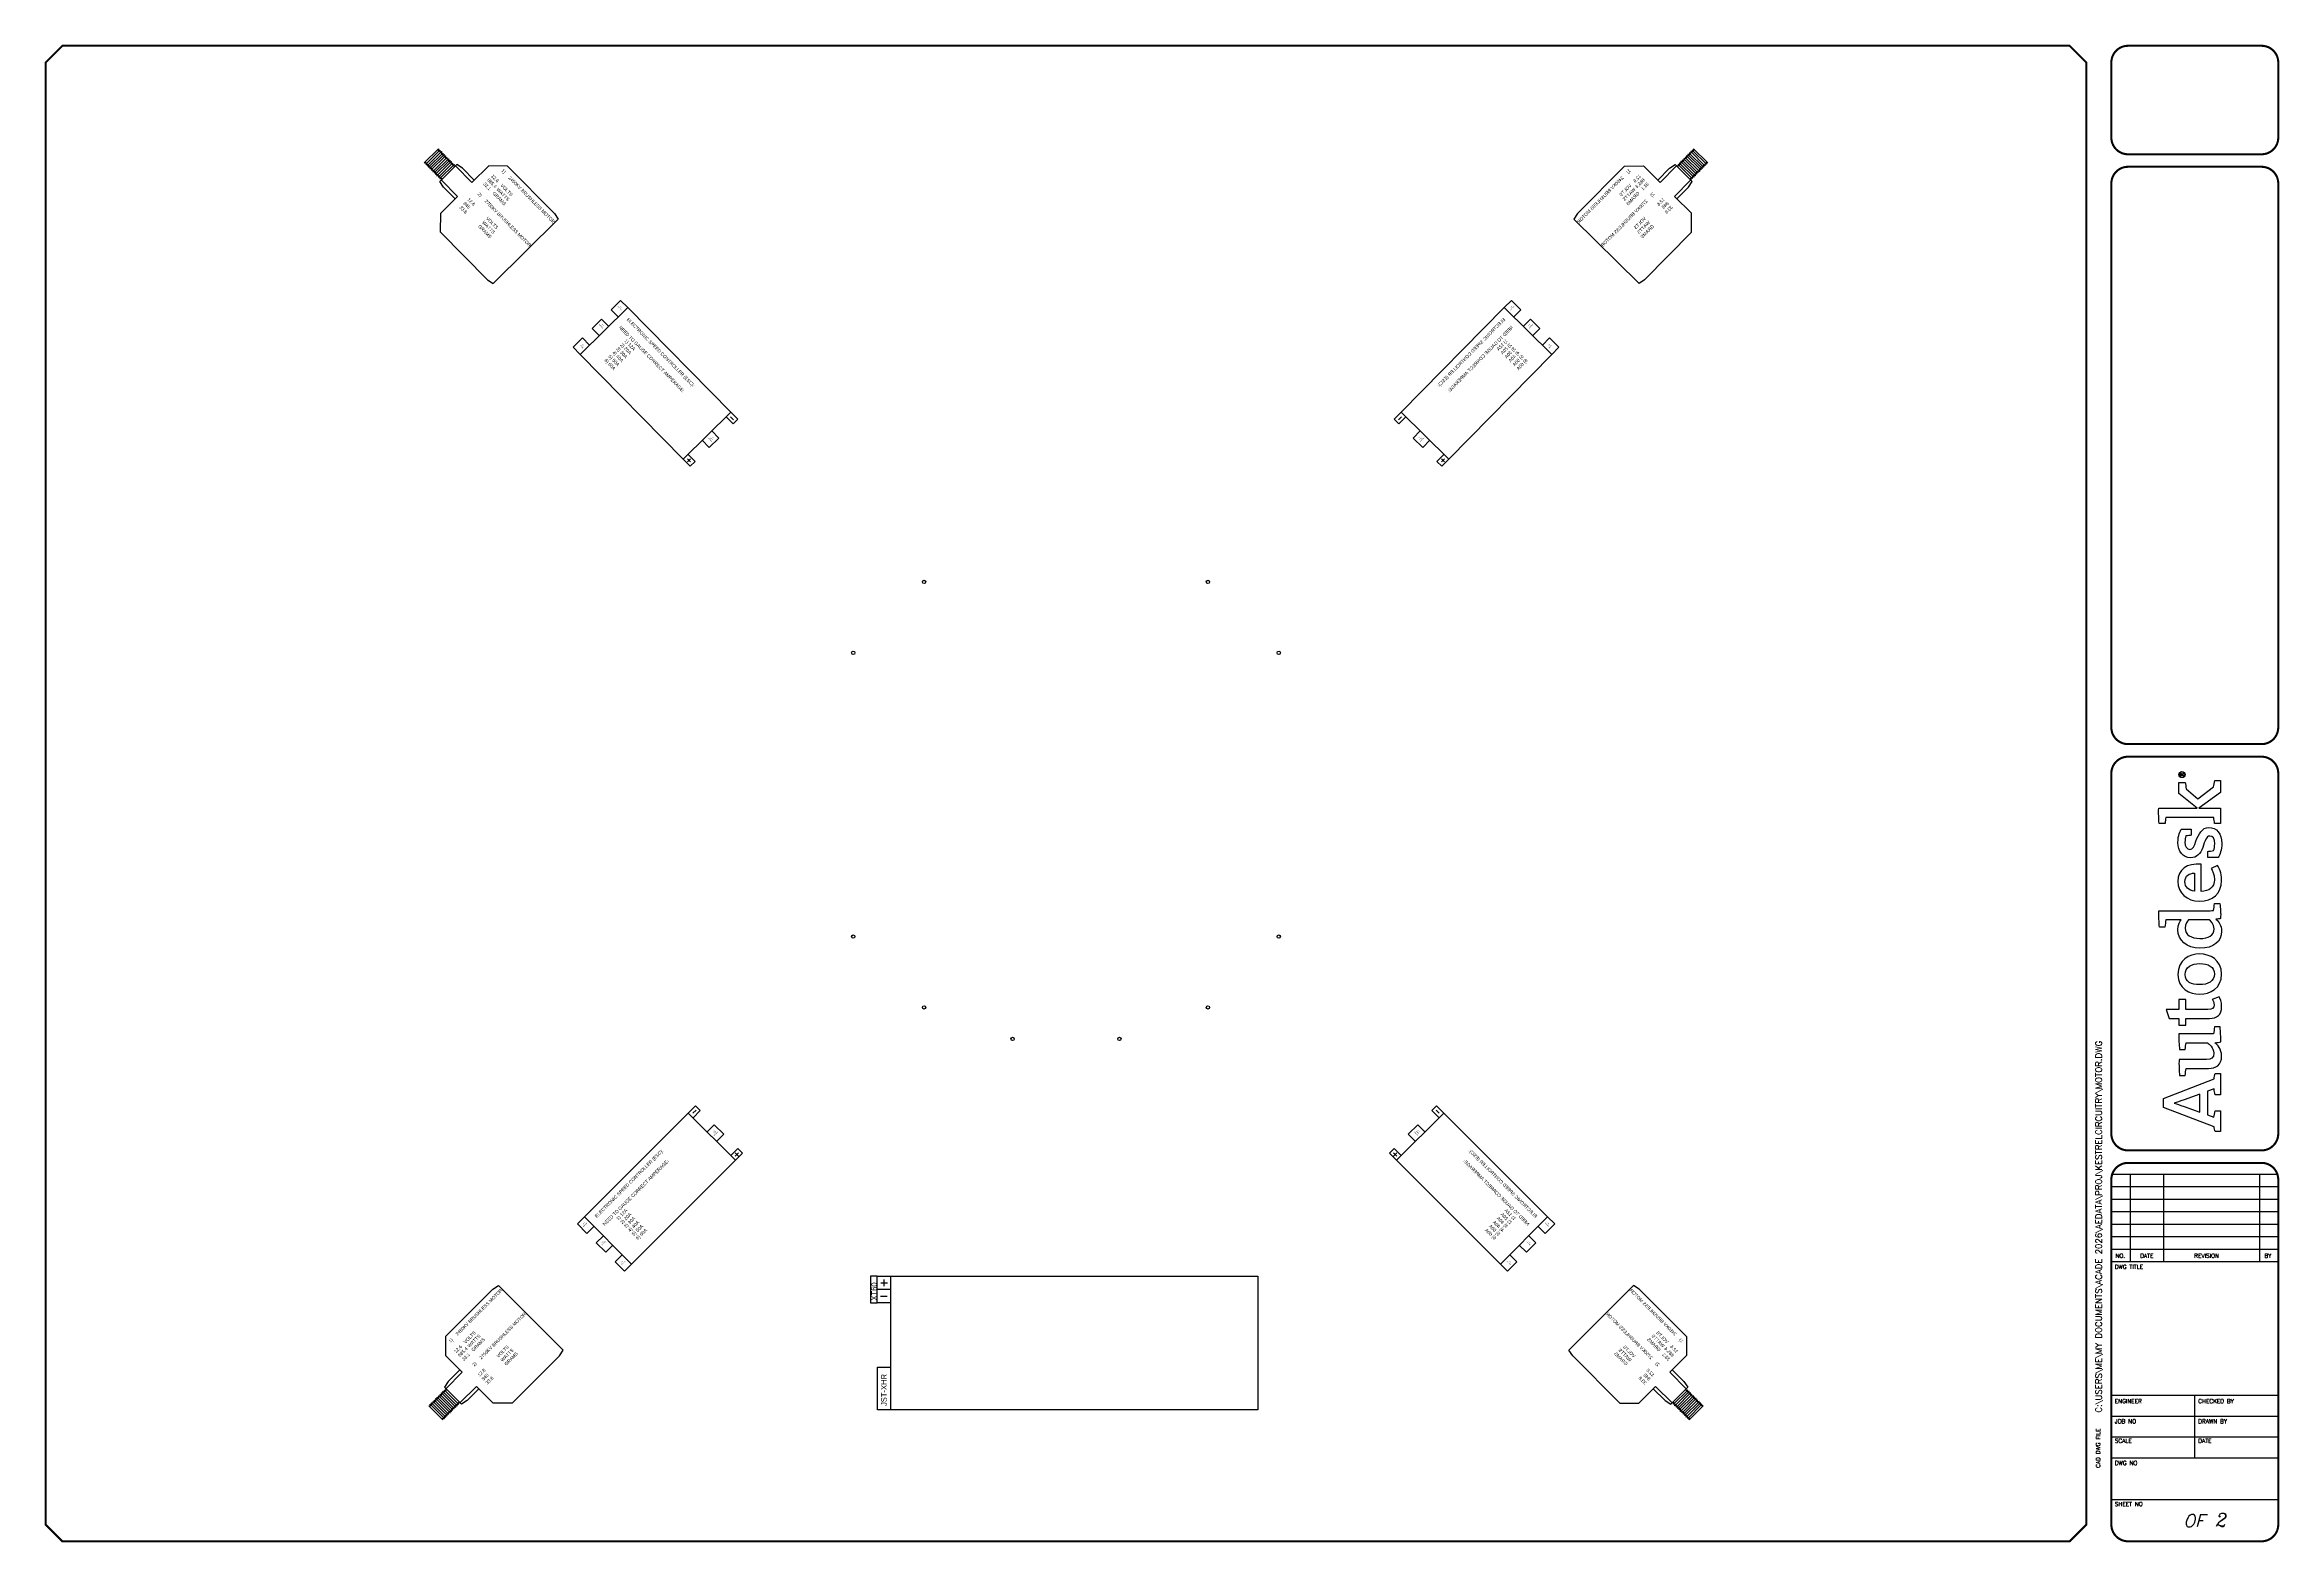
# Model space of a CAD drawing. Header units: inches. Extents: x -1 to 333, y -1 to 223.
import ezdxf
from ezdxf.enums import TextEntityAlignment as Align

# ---------------------------------------------------------------- set-up
doc = ezdxf.new("R2010")
doc.units = ezdxf.units.IN
doc.header["$MEASUREMENT"] = 0
doc.layers.add('LAYER_1', color=160, linetype='Continuous')
doc.layers.add('TITLE', color=7, linetype='Continuous')
doc.styles.add('ITALIC', font='ITALIC')
doc.styles.add('SIMPLEX', font='SIMPLEX')

# ---------------------------------------------------------------- blocks, each defined once
blk = doc.blocks.new('AI9-BLK2')
at = {"layer": 'LAYER_1', "color": 7}
blk.add_circle((0, 0), 2.03, dxfattribs=at)
blk.add_open_spline([(1.7, 0), (1.7, -1), (1, -1.8), (0, -1.8), (-1, -1.8), (-1.7, -1), (-1.7, 0), (-1.7, 1), (-1, 1.8), (0, 1.8), (1, 1.8), (1.7, 1), (1.7, 0)], degree=3, knots=[0, 0, 0, 0, 1, 1, 1, 2, 2, 2, 3, 3, 3, 4, 4, 4, 4], dxfattribs=at)
blk = doc.blocks.new('AI9-BLK1')
at = {"layer": 'LAYER_1', "color": 7}
for points, knots in [([(0.7, -1.1), (0.7, -1.1), (0.2, -0.4), (0.2, -0.4), (0.1, -0.2), (0, -0.2), (-0.1, -0.1), (0.3, 0), (0.5, 0.2), (0.5, 0.5), (0.5, 0.8), (0.3, 1.1), (-0.2, 1.1), (-0.2, 1.1), (-0.8, 1.1), (-0.8, 1.1), (-0.8, 1.1), (-0.8, -1.1), (-0.8, -1.1), (-0.8, -1.1), (-0.5, -1.1), (-0.5, -1.1), (-0.5, -1.1), (-0.5, -0.1), (-0.5, -0.1), (-0.4, -0.1), (-0.3, -0.2), (-0.2, -0.3), (-0.2, -0.3), (0.3, -1.1), (0.3, -1.1), (0.3, -1.1), (0.7, -1.1), (0.7, -1.1)], [0, 0, 0, 0, 1, 1, 1, 2, 2, 2, 3, 3, 3, 4, 4, 4, 5, 5, 5, 6, 6, 6, 7, 7, 7, 8, 8, 8, 9, 9, 9, 10, 10, 10, 11, 11, 11, 11]), ([(0.2, 0.5), (0.2, 0.2), (-0.1, 0.1), (-0.3, 0.1), (-0.3, 0.1), (-0.5, 0.1), (-0.5, 0.1), (-0.5, 0.1), (-0.5, 0.8), (-0.5, 0.8), (-0.5, 0.8), (-0.2, 0.8), (-0.2, 0.8), (0.1, 0.8), (0.2, 0.7), (0.2, 0.5)], [0, 0, 0, 0, 1, 1, 1, 2, 2, 2, 3, 3, 3, 4, 4, 4, 5, 5, 5, 5])]:
    blk.add_open_spline(points, degree=3, knots=knots, dxfattribs=at)
blk = doc.blocks.new('LOGO')
for points, knots in [([(35.2, 4.3), (35.2, 4.3), (22.1, 38.1), (22.1, 38.1), (22.1, 38.1), (16.1, 38.1), (16.1, 38.1), (16.1, 38.1), (3.2, 4.3), (3.2, 4.3), (2.2, 4.2), (0.9, 4), (0, 3.7), (0, 3.7), (0, 0), (0, 0), (0, 0), (13.7, 0), (13.7, 0), (13.7, 0), (13.7, 3.7), (13.7, 3.7), (12.4, 4), (10.9, 4.3), (9.5, 4.4), (9.5, 4.4), (11.1, 8.8), (11.1, 8.8), (11.1, 8.8), (26.8, 8.8), (26.8, 8.8), (26.8, 8.8), (28.4, 4.3), (28.4, 4.3), (27, 4.2), (25.8, 4), (24.5, 3.7), (24.5, 3.7), (24.5, 0), (24.5, 0), (24.5, 0), (38.7, 0), (38.7, 0), (38.7, 0), (38.7, 3.7), (38.7, 3.7), (37.9, 3.9), (36, 4.3), (35.2, 4.3)], [0, 0, 0, 0, 1, 1, 1, 2, 2, 2, 3, 3, 3, 4, 4, 4, 5, 5, 5, 6, 6, 6, 7, 7, 7, 8, 8, 8, 9, 9, 9, 10, 10, 10, 11, 11, 11, 12, 12, 12, 13, 13, 13, 14, 14, 14, 15, 15, 15, 16, 16, 16, 16]), ([(12.8, 13.8), (12.8, 13.8), (16.6, 24.3), (16.6, 24.3), (17.8, 27.5), (18.2, 28.8), (18.8, 30.9), (18.8, 30.9), (18.9, 30.9), (18.9, 30.9), (19.6, 28.9), (20, 27.5), (21.1, 24.3), (21.1, 24.3), (24.9, 13.8), (24.9, 13.8), (24.9, 13.8), (12.8, 13.8), (12.8, 13.8)], [0, 0, 0, 0, 1, 1, 1, 2, 2, 2, 3, 3, 3, 4, 4, 4, 5, 5, 5, 6, 6, 6, 6]), ([(70.8, 23.1), (70.8, 23.1), (70.8, 27.7), (70.8, 27.7), (70.8, 27.7), (75.3, 27.7), (75.3, 27.7), (75.3, 27.7), (75.3, 34.3), (75.3, 34.3), (75.3, 34.3), (81.3, 36.2), (81.3, 36.2), (81.3, 36.2), (81.3, 27.7), (81.3, 27.7), (81.3, 27.7), (88, 27.7), (88, 27.7), (88, 27.7), (88, 23.1), (88, 23.1), (88, 23.1), (81.3, 23.1), (81.3, 23.1), (81.3, 23.1), (81.3, 8.4), (81.3, 8.4), (81.3, 5.6), (82.1, 4.3), (84.3, 4.3), (86, 4.3), (87.5, 5.1), (88, 5.5), (88, 5.5), (89.7, 0.9), (89.7, 0.9), (88.7, 0.3), (86.5, -0.7), (83.2, -0.7), (77.6, -0.7), (75.3, 2.4), (75.3, 7.4), (75.3, 7.4), (75.3, 23.1), (75.3, 23.1), (75.3, 23.1), (70.8, 23.1), (70.8, 23.1)], [0, 0, 0, 0, 1, 1, 1, 2, 2, 2, 3, 3, 3, 4, 4, 4, 5, 5, 5, 6, 6, 6, 7, 7, 7, 8, 8, 8, 9, 9, 9, 10, 10, 10, 11, 11, 11, 12, 12, 12, 13, 13, 13, 14, 14, 14, 15, 15, 15, 16, 16, 16, 16]), ([(147.1, 4.7), (147.1, 5.4), (147, 6.1), (147, 6.9), (147, 6.9), (147, 41.1), (147, 41.1), (143.4, 41.2), (139.3, 41), (136.1, 40.7), (136.1, 40.7), (136.1, 37), (136.1, 37), (137.7, 36.8), (139.6, 36.6), (141, 36.4), (141, 36.4), (141, 36.4), (141, 36.4), (141, 36.4), (141, 26.2), (141, 26.2), (140, 27.1), (138, 28.4), (134.3, 28.4), (127.3, 28.4), (122, 22.6), (122, 13.8), (122, 4.5), (126.6, -0.7), (133.4, -0.7), (137.1, -0.7), (139.6, 1.1), (141.3, 3.1), (141.3, 2.1), (141.6, 0.6), (141.8, 0), (145.2, -0.2), (148.7, 0.1), (151.7, 0.4), (151.7, 0.4), (151.7, 4.1), (151.7, 4.1), (150.2, 4.2), (148.4, 4.5), (147.1, 4.7)], [0, 0, 0, 0, 1, 1, 1, 2, 2, 2, 3, 3, 3, 4, 4, 4, 5, 5, 5, 6, 6, 6, 7, 7, 7, 8, 8, 8, 9, 9, 9, 10, 10, 10, 11, 11, 11, 12, 12, 12, 13, 13, 13, 14, 14, 14, 15, 15, 15, 15]), ([(229.4, 4.6), (229.4, 4.6), (221.5, 15.2), (221.5, 15.2), (221.5, 15.2), (228, 23), (228, 23), (229.4, 23.1), (231.3, 23.3), (232.4, 23.6), (232.4, 23.6), (232.4, 27.7), (232.4, 27.7), (232.4, 27.7), (225, 27.7), (225, 27.7), (225, 27.7), (215.2, 15.6), (215.2, 15.6), (215.2, 15.6), (215.2, 41.2), (215.2, 41.2), (211.8, 41.3), (208.2, 41.2), (205.1, 40.9), (205.1, 40.9), (205.1, 36.9), (205.1, 36.9), (206.5, 36.8), (208, 36.6), (209.1, 36.5), (209.1, 36.5), (209.1, 4.5), (209.1, 4.5), (207.8, 4.4), (206.3, 4.2), (205.1, 4), (205.1, 4), (205.1, 0), (205.1, 0), (205.1, 0), (215.2, 0), (215.2, 0), (215.2, 0), (215.2, 14.5), (215.2, 14.5), (215.2, 14.5), (225.6, 0), (225.6, 0), (225.6, 0), (233.7, 0), (233.7, 0), (233.7, 0), (233.7, 3.8), (233.7, 3.8), (232.2, 4.2), (230.6, 4.4), (229.4, 4.6)], [0, 0, 0, 0, 1, 1, 1, 2, 2, 2, 3, 3, 3, 4, 4, 4, 5, 5, 5, 6, 6, 6, 7, 7, 7, 8, 8, 8, 9, 9, 9, 10, 10, 10, 11, 11, 11, 12, 12, 12, 13, 13, 13, 14, 14, 14, 15, 15, 15, 16, 16, 16, 17, 17, 17, 18, 18, 18, 19, 19, 19, 19]), ([(59.7, -0.1), (59.5, 0.6), (59.2, 2.6), (59.1, 3.8), (57.8, 2), (54.9, -0.7), (50.2, -0.7), (44.2, -0.7), (42, 3.1), (42, 8.1), (42, 8.1), (42, 22.9), (42, 22.9), (40.6, 23.2), (38.8, 23.4), (37.3, 23.5), (37.3, 23.5), (37.3, 27.3), (37.3, 27.3), (40.3, 27.6), (44.4, 27.8), (48, 27.6), (48, 27.6), (48, 9.3), (48, 9.3), (48, 6.2), (49.1, 4.5), (52.3, 4.5), (55.8, 4.5), (58.4, 7.9), (59, 8.6), (59, 8.6), (59, 23), (59, 23), (57.8, 23.2), (56, 23.4), (54.6, 23.5), (54.6, 23.5), (54.6, 27.3), (54.6, 27.3), (57.6, 27.7), (61.5, 27.8), (65, 27.7), (65, 27.7), (65, 4.6), (65, 4.6), (66.3, 4.4), (68.1, 4.2), (69.6, 4.1), (69.6, 4.1), (69.6, 0.3), (69.6, 0.3), (66.7, 0), (63, -0.2), (59.7, -0.1)], [0, 0, 0, 0, 1, 1, 1, 2, 2, 2, 3, 3, 3, 4, 4, 4, 5, 5, 5, 6, 6, 6, 7, 7, 7, 8, 8, 8, 9, 9, 9, 10, 10, 10, 11, 11, 11, 12, 12, 12, 13, 13, 13, 14, 14, 14, 15, 15, 15, 16, 16, 16, 17, 17, 17, 18, 18, 18, 18]), ([(104.8, -0.7), (95.2, -0.7), (91.4, 7), (91.4, 13.8), (91.4, 20.6), (95.1, 28.4), (104.6, 28.4), (114.1, 28.4), (118.3, 20.8), (118.3, 14), (118.3, 7.2), (114.2, -0.7), (104.8, -0.7)], [0, 0, 0, 0, 1, 1, 1, 2, 2, 2, 3, 3, 3, 4, 4, 4, 4]), ([(104.5, 23.6), (99.6, 23.6), (97.8, 19.5), (97.8, 14), (97.8, 8.5), (99.9, 4.1), (104.8, 4.1), (109.8, 4.1), (111.8, 8.2), (111.8, 13.8), (111.8, 19.3), (109.5, 23.6), (104.5, 23.6)], [0, 0, 0, 0, 1, 1, 1, 2, 2, 2, 3, 3, 3, 4, 4, 4, 4]), ([(141, 7.6), (140.3, 6.7), (138.2, 4.3), (135, 4.3), (130.5, 4.3), (128.5, 8.1), (128.5, 13.8), (128.5, 19.6), (130.9, 23.5), (135.4, 23.5), (138.3, 23.5), (139.9, 22.3), (141, 21.3), (141, 21.3), (141, 7.6), (141, 7.6)], [0, 0, 0, 0, 1, 1, 1, 2, 2, 2, 3, 3, 3, 4, 4, 4, 5, 5, 5, 5]), ([(167.6, 4.1), (171.4, 4.1), (173.8, 5.5), (175, 6.2), (175, 6.2), (177.1, 2.1), (177.1, 2.1), (175.5, 1.1), (172.6, -0.7), (167.2, -0.7), (158.2, -0.7), (153.3, 5.5), (153.3, 14), (153.3, 22.5), (158.9, 28.4), (166.4, 28.4), (174.6, 28.4), (178.7, 22.5), (177.9, 12.9), (177.9, 12.9), (159.8, 12.9), (159.8, 12.9), (160, 7.9), (162.3, 4.1), (167.6, 4.1)], [0, 0, 0, 0, 1, 1, 1, 2, 2, 2, 3, 3, 3, 4, 4, 4, 5, 5, 5, 6, 6, 6, 7, 7, 7, 8, 8, 8, 8]), ([(172, 17.3), (171.9, 20.8), (170.4, 23.7), (166.3, 23.7), (162.6, 23.7), (160.6, 21.2), (159.9, 17.3), (159.9, 17.3), (172, 17.3), (172, 17.3)], [0, 0, 0, 0, 1, 1, 1, 2, 2, 2, 3, 3, 3, 3]), ([(193.3, 16.4), (190.2, 17.6), (187.8, 18.3), (187.8, 20.5), (187.8, 22.6), (189.9, 23.7), (192.6, 23.7), (194.1, 23.7), (195.6, 23.5), (196.8, 23.1), (196.9, 21.9), (197.1, 20.1), (197.3, 19.6), (197.3, 19.6), (201.3, 19.6), (201.3, 19.6), (201.3, 19.6), (201.3, 26.1), (201.3, 26.1), (200.2, 26.8), (197.1, 28.4), (192.4, 28.4), (186.5, 28.4), (182.2, 25), (182.2, 20.1), (182.2, 15.7), (184.9, 13.4), (189.1, 11.9), (193.4, 10.4), (196.7, 9.3), (196.7, 7.2), (196.7, 5.1), (195, 3.9), (191.4, 3.9), (189.9, 3.9), (188.1, 4.1), (187, 4.6), (186.9, 5.9), (186.6, 7.8), (186.3, 8.4), (186.3, 8.4), (182.3, 8.4), (182.3, 8.4), (182.3, 8.4), (182.3, 1.6), (182.3, 1.6), (182.3, 1.6), (182.3, 1.6), (182.3, 1.6), (184.1, 0.5), (187.5, -0.8), (191.8, -0.8), (198.3, -0.8), (202.4, 2.6), (202.4, 7.8), (202.4, 12.5), (197.8, 14.6), (193.3, 16.4)], [0, 0, 0, 0, 1, 1, 1, 2, 2, 2, 3, 3, 3, 4, 4, 4, 5, 5, 5, 6, 6, 6, 7, 7, 7, 8, 8, 8, 9, 9, 9, 10, 10, 10, 11, 11, 11, 12, 12, 12, 13, 13, 13, 14, 14, 14, 15, 15, 15, 16, 16, 16, 17, 17, 17, 18, 18, 18, 19, 19, 19, 19])]:
    blk.add_open_spline(points, degree=3, knots=knots)
for name, p in [('AI9-BLK2', (237.6, 25.7)), ('AI9-BLK1', (237.8, 25.7))]:
    blk.add_blockref(name, p)
blk = doc.blocks.new('NO_NUM_acade_title')
at = {"layer": 'TITLE'}
for p, q in [((30.594, 22.177), (30.594, 20.781)), ((30.969, 5.531), (33.469, 5.531)), ((31.25, 5.531), (31.25, 4.219)), ((31.75, 5.531), (31.75, 4.219)), ((33.188, 5.531), (33.188, 4.219)), ((30.969, 5.344), (33.469, 5.344)), ((30.969, 5.156), (33.469, 5.156)), ((30.969, 4.969), (33.469, 4.969)), ((30.969, 4.781), (33.469, 4.781)), ((30.969, 4.594), (33.469, 4.594)), ((30.969, 4.406), (33.469, 4.406)), ((30.969, 4.219), (33.469, 4.219)), ((30.594, 0.281), (30.594, 2.214)), ((30.969, 2.219), (33.469, 2.219)), ((32.219, 1.281), (32.219, 2.219)), ((30.969, 1.906), (33.469, 1.906)), ((30.969, 1.594), (33.469, 1.594)), ((30.969, 1.281), (33.469, 1.281)), ((30.969, 0.656), (33.469, 0.656))]:
    blk.add_line(p, q, dxfattribs=at)
at = {"layer": 'TITLE', "const_width": 0.0312}
blk.add_lwpolyline([(30.594, 0.281), (30.594, 22.177), (30.344, 22.427), (0.281, 22.427), (0.031, 22.177), (0.031, 0.281), (0.281, 0.031), (30.344, 0.031)], close=True, dxfattribs=at)
for points in [[(31.219, 22.427, 0.414214), (30.969, 22.177, 0.414214)], [(33.469, 22.177, 0.414214), (33.219, 22.427, 0.414214)], [(30.969, 21.052, 0.414214), (31.219, 20.802, 0.414214)], [(33.219, 20.802, 0.414214), (33.469, 21.052, 0.414214)], [(31.219, 20.615, 0.414214), (30.969, 20.365, 0.414214)], [(33.469, 20.365, 0.414214), (33.219, 20.615, 0.414214)], [(30.969, 12.219, 0.414214), (31.219, 11.969, 0.414214)], [(33.219, 11.969, 0.414214), (33.469, 12.219, 0.414214)], [(31.219, 11.781, 0.414214), (30.969, 11.531, 0.414214)], [(33.469, 11.531, 0.414214), (33.219, 11.781, 0.414214)], [(30.969, 6.135, 0.414214), (31.219, 5.885, 0.414214)], [(33.219, 5.885, 0.414214), (33.469, 6.135, 0.414214)], [(31.219, 5.698, 0.414214), (30.969, 5.448, 0.414214)], [(33.469, 5.448, 0.414214), (33.219, 5.698, 0.414214)], [(30.969, 0.281, 0.414214), (31.219, 0.031, 0.414214)], [(33.219, 0.031, 0.414214), (33.469, 0.281, 0.414214)]]:
    blk.add_lwpolyline(points, format="xyb", dxfattribs=at)
for points in [[(33.219, 22.427), (31.219, 22.427)], [(30.969, 22.177), (30.969, 21.052)], [(33.469, 22.177), (33.469, 21.052)], [(33.219, 20.802), (31.219, 20.802)], [(33.219, 20.615), (31.219, 20.615)], [(30.969, 20.365), (30.969, 12.219)], [(33.469, 20.365), (33.469, 12.219)], [(31.219, 11.969), (33.219, 11.969)], [(31.219, 11.781), (33.219, 11.781)], [(31.219, 5.885), (33.219, 5.885)], [(31.219, 5.698), (33.219, 5.698)], [(30.969, 5.448), (30.969, 0.281)], [(33.469, 5.448), (33.469, 0.281)], [(31.219, 0.031), (33.219, 0.031)]]:
    blk.add_lwpolyline(points, dxfattribs=at)
at = {"layer": 'TITLE', "color": 7, "const_width": 0.0312}
for points in [[(30.969, 11.531), (30.969, 6.135)], [(33.469, 11.531), (33.469, 6.135)]]:
    blk.add_lwpolyline(points, dxfattribs=at)
at = {"xscale": 0.02250000000000085, "yscale": 0.02250000000000085, "zscale": 0.02250000000000085, "rotation": 90}
blk.add_blockref('LOGO', (32.605, 6.167), dxfattribs=at)
at = {"layer": 'TITLE', "color": 1, "style": 'SIMPLEX'}
for s, p in [('DWG TITLE', (31.021, 4.109)), ('ENGINEER', (31.021, 2.099)), ('CHECKED BY', (32.271, 2.099)), ('JOB NO', (31.021, 1.797)), ('DRAWN BY', (32.271, 1.797)), ('SCALE', (31.021, 1.505)), ('DATE', (32.271, 1.505)), ('DWG NO', (31.021, 1.172)), ('SHEET NO', (31.021, 0.557))]:
    blk.add_text(s, height=0.0625, dxfattribs=at).set_placement(p)
at = {"layer": 'TITLE', "color": 1}
for s, height, style, p in [('NO.', 0.0625, 'SIMPLEX', (31.104, 4.307)), ('DATE', 0.0625, 'SIMPLEX', (31.5, 4.307)), ('REVISION', 0.0625, 'SIMPLEX', (32.396, 4.307)), ('BY', 0.0625, 'SIMPLEX', (33.313, 4.307)), ('OF', 0.1875, 'ITALIC', (32.208, 0.339))]:
    blk.add_text(s, height=height, dxfattribs=dict(at, style=style)).set_placement(p, align=Align.MIDDLE)
at = {"layer": 'TITLE', "color": 1, "style": 'SIMPLEX'}
blk.add_text('CAD DWG FILE', height=0.0625, rotation=90, dxfattribs=at).set_placement((30.802, 1.13))
at = {"layer": 'TITLE', "color": 1, "style": 'ITALIC'}
for tag, height, p in [('TITLE#1', 0.125, (32.156, 3.406)), ('TITLE#2', 0.125, (32.156, 3.204)), ('TITLE#3', 0.125, (32.156, 3.001)), ('TITLE#4', 0.125, (32.156, 2.799)), ('DWG#', 0.2, (32.156, 0.826))]:
    blk.add_attdef(tag, text='', height=height, dxfattribs=at).set_placement(p, align=Align.CENTER)
at = {"layer": 'TITLE', "color": 1, "style": 'SIMPLEX'}
blk.add_attdef('CAD#', (30.826, 1.958), '', height=0.0938, rotation=90, dxfattribs=at)
at = {"layer": 'TITLE', "color": 1}
for tag, p, height, style in [('ENGINEER', (31.237, 1.958), 0.0938, 'ITALIC'), ('CHKDBY', (32.424, 1.958), 0.0938, 'ITALIC'), ('JOB#', (31.464, 1.644), 0.0938, 'SIMPLEX'), ('DRAWNBY', (32.494, 1.644), 0.0938, 'ITALIC'), ('SCALE', (31.353, 1.344), 0.0938, 'SIMPLEX'), ('DATE', (32.408, 1.344), 0.0938, 'SIMPLEX'), ('SHTS', (32.532, 0.25), 0.2, 'ITALIC')]:
    blk.add_attdef(tag, p, '', height=height, dxfattribs=dict(at, style=style))
at = {"layer": 'TITLE', "color": 1, "style": 'ITALIC'}
blk.add_attdef('SH#', text='', height=0.2, dxfattribs=at).set_placement((31.881, 0.25), align=Align.RIGHT)
at = {"layer": 'TITLE', "color": 7, "flags": 9}
blk.add_attdef('WD_TB', (31.219, 0.031), '', height=0.125, dxfattribs=at)
blk = doc.blocks.new('Brushless Motor')
for p, q in [((-3.15, 17.06), (-5.15, 15.06)), ((-3.15, 17.06), (6.85, 17.06)), ((6.85, 17.06), (7.85, 16.86)), ((7.85, 16.86), (7.85, 3.16)), ((-5.15, 11.51), (-5.15, 15.06)), ((-12.25, 11.51), (-12.25, 8.51)), ((-12.25, 11.51), (-12.1, 11.31)), ((-12.1, 11.31), (-11.95, 11.51)), ((-11.95, 11.51), (-11.95, 8.51)), ((-11.95, 11.51), (-11.8, 11.31)), ((-11.8, 11.31), (-11.65, 11.51)), ((-11.65, 11.51), (-11.65, 8.51)), ((-11.65, 11.51), (-11.5, 11.31)), ((-11.5, 11.31), (-11.35, 11.51)), ((-11.35, 11.51), (-11.35, 8.51)), ((-11.35, 11.51), (-11.2, 11.31)), ((-11.2, 11.31), (-11.05, 11.51)), ((-11.05, 11.51), (-11.05, 8.51)), ((-11.05, 11.51), (-10.9, 11.31)), ((-10.9, 11.31), (-10.75, 11.51)), ((-10.75, 11.51), (-10.75, 8.51)), ((-10.75, 11.51), (-10.6, 11.31)), ((-10.6, 11.31), (-10.45, 11.51)), ((-10.45, 11.51), (-10.45, 8.51)), ((-10.45, 11.51), (-10.3, 11.31)), ((-10.3, 11.31), (-10.15, 11.51)), ((-10.15, 11.51), (-10.15, 8.51)), ((-10.15, 11.51), (-10, 11.31)), ((-10, 11.31), (-9.85, 11.51)), ((-9.85, 11.51), (-9.85, 8.51)), ((-9.85, 11.51), (-9.7, 11.31)), ((-9.7, 11.31), (-9.55, 11.51)), ((-9.55, 11.51), (-9.55, 8.51)), ((-9.55, 11.51), (-9.4, 11.31)), ((-9.4, 11.31), (-9.25, 11.51)), ((-9.25, 11.51), (-9.25, 8.51)), ((-9.25, 11.51), (-9.1, 11.31)), ((-9.1, 11.31), (-8.95, 11.51)), ((-8.95, 11.51), (-8.95, 8.51)), ((-8.95, 11.51), (-8.8, 11.31)), ((-8.8, 11.31), (-8.65, 11.51)), ((-7.65, 12.01), (-8.65, 11.81)), ((-8.65, 11.81), (-8.65, 8.21)), ((-8.65, 11.51), (-5.15, 11.51)), ((-7.65, 12.01), (-5.15, 12.01)), ((-12.25, 8.51), (-12.1, 8.71)), ((-12.1, 8.71), (-11.95, 8.51)), ((-11.95, 8.51), (-11.8, 8.71)), ((-11.8, 8.71), (-11.65, 8.51)), ((-11.65, 8.51), (-11.5, 8.71)), ((-11.5, 8.71), (-11.35, 8.51)), ((-11.35, 8.51), (-11.2, 8.71)), ((-11.2, 8.71), (-11.05, 8.51)), ((-11.05, 8.51), (-10.9, 8.71)), ((-10.9, 8.71), (-10.75, 8.51)), ((-10.75, 8.51), (-10.6, 8.71)), ((-10.6, 8.71), (-10.45, 8.51)), ((-10.45, 8.51), (-10.3, 8.71)), ((-10.3, 8.71), (-10.15, 8.51)), ((-10.15, 8.51), (-10, 8.71)), ((-10, 8.71), (-9.85, 8.51)), ((-9.85, 8.51), (-9.7, 8.71)), ((-9.7, 8.71), (-9.55, 8.51)), ((-9.55, 8.51), (-9.4, 8.71)), ((-9.4, 8.71), (-9.25, 8.51)), ((-9.25, 8.51), (-9.1, 8.71)), ((-9.1, 8.71), (-8.95, 8.51)), ((-8.95, 8.51), (-8.8, 8.71)), ((-8.8, 8.71), (-8.65, 8.51)), ((-8.65, 8.51), (-5.15, 8.51)), ((-7.65, 8.01), (-8.65, 8.21)), ((-7.65, 8.01), (-5.15, 8.01)), ((-5.15, 8.51), (-5.15, 4.96)), ((-3.15, 2.96), (-5.15, 4.96)), ((-3.15, 2.96), (6.85, 2.96)), ((6.85, 2.96), (7.85, 3.16))]:
    blk.add_line(p, q)
at = {"insert": (-3.82, 16.34), "char_height": 0.5, "attachment_point": 1}
blk.add_mtext_dynamic_manual_height_columns('\\pxi-3,l4,ql,t4;1)^I2450KV BRUSHLESS MOTOR:\\P\\pi0,l0,tz;\\P12.6 ^IVOLTS\\P885.4 ^IWATTS \\P33.1 ^IGRAMS\\P\\P\\pi-3,l4,t4;2)^I2750KV BRUSHLESS MOTOR:\\P\\pi0,l0,tz;\\P12.6^I^IVOLTS\\P845^I^IWATTS \\P33.8^I^IGRAMS', width=10.7759, gutter_width=1, heights=[13.05], dxfattribs=at)
blk = doc.blocks.new('ESC')
for p, q in [((1.38, 30), (-0.12, 30)), ((-0.12, 30), (-0.12, 28)), ((-0.12, 28), (1.38, 28)), ((23.38, 30), (24.88, 30)), ((24.88, 29), (23.38, 29)), ((23.83, 29.49), (24.5, 29.49)), ((24.88, 30), (24.88, 29)), ((1.38, 26), (-0.12, 26)), ((-0.12, 26), (-0.12, 24)), ((-0.12, 24), (1.38, 24)), ((23.38, 26), (24.88, 26)), ((24.88, 24), (23.38, 24)), ((24.88, 26), (24.88, 24)), ((1.38, 22), (-0.12, 22)), ((-0.12, 22), (-0.12, 20)), ((23.38, 21), (24.88, 21)), ((23.79, 20.48), (24.47, 20.48)), ((24.13, 20.81), (24.13, 20.14)), ((24.88, 21), (24.88, 20)), ((-0.12, 20), (1.38, 20)), ((24.88, 20), (23.38, 20))]:
    blk.add_line(p, q)
blk.add_lwpolyline([(1.38, 30), (23.38, 30), (23.38, 20), (1.38, 20)], close=True)
at = {"attachment_point": 1}
for s, width, insert, char_height in [('\\pxqc;TO^JMOTOR', 1.5, (-0.12, 29.41), 0.15), ('ELECTRONIC SPEED CONTROLLER (ESC):^J^JNEED TO GAUGE CORRECT AMPERAGE:^J^I1) 12A\\P^I2) 20A\\P^I3) 30A\\P^I4) 40A\\P^I5) 50A\\P^I6) 60A', 22, (2.57, 29.06), 0.5), ('\\pxqc;TO^JMOTOR', 1.5, (-0.12, 25.5), 0.15), ('\\pxqc;TO^JFlight^JController', 1.5, (23.37, 25.48), 0.15), ('\\pxqc;TO^JMOTOR', 1.5, (-0.12, 21.34), 0.15)]:
    blk.add_mtext_dynamic_manual_height_columns(s, width=width, gutter_width=1, heights=[0], dxfattribs=dict(at, insert=insert, char_height=char_height))
blk = doc.blocks.new('Base bottom')
at = {"color": 7}
for centre in [(-8, 46.91, -9.54), (8, 46.91, -9.54), (-21.25, 42.2, -9.54), (21.25, 42.2, -9.54), (-31.86, 31.59, -9.54), (31.86, 31.59, -9.54), (-31.86, -10.9, -9.54), (31.86, -10.9, -9.54), (-21.25, -21.51, -9.54), (21.25, -21.51, -9.54)]:
    blk.add_circle(centre, 0.25, dxfattribs=at)
blk = doc.blocks.new('BATTERY')
for p, q in [((-17.14, 6.56), (-18.14, 6.56)), ((-18.14, 6.56), (-18.14, 2.56)), ((-17.14, 4.56), (-17.14, 6.56)), ((-17.14, 6.56), (-15.14, 6.56)), ((-15.14, 4.56), (-17.14, 4.56)), ((-17.14, 2.56), (-17.14, 4.56)), ((-16.64, 3.56), (-15.64, 3.56)), ((-16.63, 5.56), (-15.63, 5.56)), ((-16.14, 6.06), (-16.14, 5.06)), ((-18.14, 2.56), (-17.14, 2.56)), ((-15.14, 2.56), (-17.14, 2.56)), ((-17.12, -13.44), (-17.12, -7.06)), ((-17.12, -7.06), (-15.12, -7.06)), ((-15.12, -13.44), (-17.12, -13.44))]:
    blk.add_line(p, q)
blk.add_lwpolyline([(-15.12, 6.56), (39.88, 6.56), (39.88, -13.44), (-15.12, -13.44)], close=True)
for s, p in [('XT60', (-17.19, 2.91)), ('JST-XHR', (-15.72, -12.88))]:
    blk.add_text(s, height=0.85, rotation=90).set_placement(p)

msp = doc.modelspace()

# ---------------------------------------------------------------- block references
ref = msp.add_blockref('NO_NUM_acade_title', (-1.41, -1.41), dxfattribs=dict(xscale=10, yscale=10, zscale=10))
ref.add_attrib('SHTS', '2', (323.91, 1.1), dxfattribs={"layer": 'TITLE', "color": 1, "height": 2, "style": 'ITALIC'})
ref.add_attrib('CAD#', 'C:\\USERS\\ME\\MY DOCUMENTS\\ACADE 2026\\AEDATA\\PROJ\\KESTRELCIRCUITRY\\MOTOR.DWG', (306.85, 18.17), dxfattribs={"layer": 'TITLE', "color": 1, "height": 0.9375, "rotation": 90, "style": 'SIMPLEX'})
for name, p, rotation in [('Brushless Motor', (58.14, 190.63), 314.5793586933976), ('ESC', (63.73, 163.59), 314.5793586933976), ('Base bottom', (151.72, 121.05, 9.54), 180), ('ESC', (99.83, 25.29), 45.00000000000003), ('Brushless Motor', (73.08, 19.73), 45.00000000000003)]:
    msp.add_blockref(name, p, dxfattribs=dict(rotation=rotation))
at = {"xscale": -1}
for name, p, rotation in [('Brushless Motor', (245.3, 190.63), 45.4206413066025), ('ESC', (239.7, 163.59), 45.4206413066025), ('ESC', (203.61, 25.29), 314.9999999999999), ('Brushless Motor', (230.36, 19.73), 314.9999999999999)]:
    msp.add_blockref(name, p, dxfattribs=dict(at, rotation=rotation))
msp.add_blockref('BATTERY', (140.59, 32.04))

doc.saveas('drawing.dxf')
